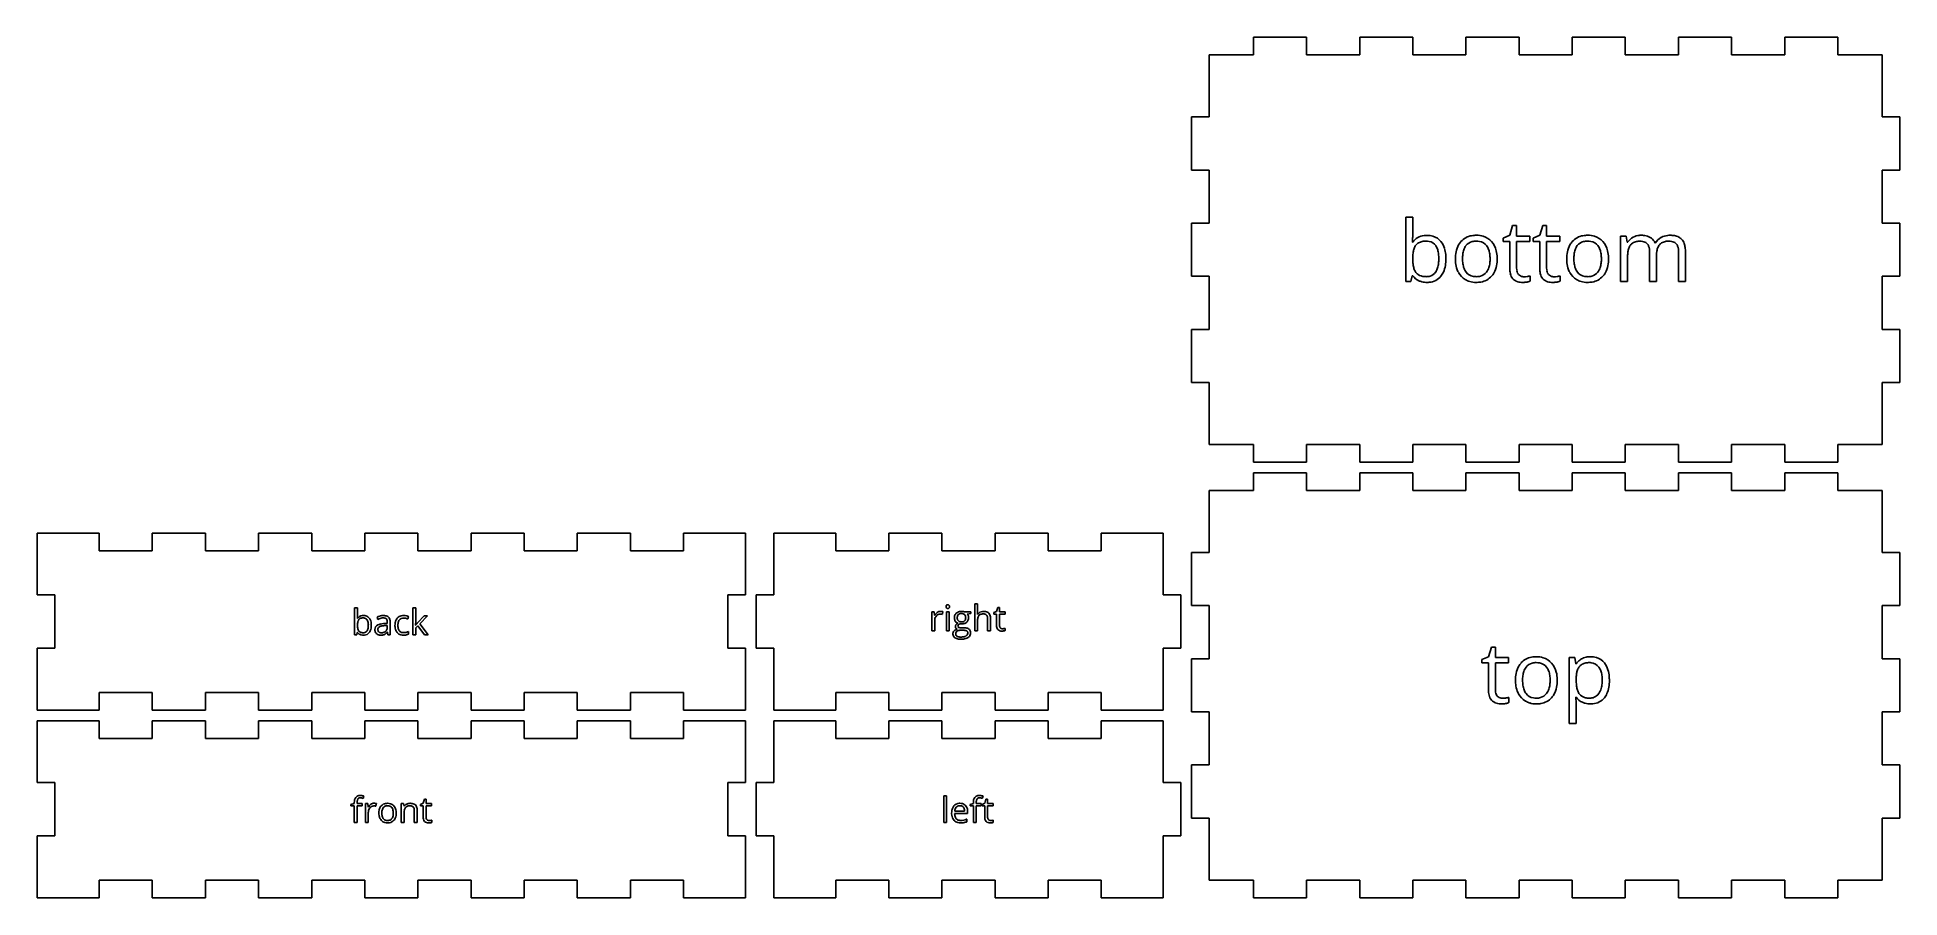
# Model space of a CAD drawing. Header units: millimetres. Extents: x 0 to 526, y 3 to 246.
import ezdxf

# ---------------------------------------------------------------- set-up
doc = ezdxf.new("R2010")
doc.units = ezdxf.units.MM

msp = doc.modelspace()

# ---------------------------------------------------------------- linework, layer by layer
at = {"layer": 'back_labelLayer'}
for p, q in [((89.63, 77.25), (89.63, 84.85)), ((89.63, 84.85), (90.44, 84.85)), ((90.44, 84.85), (90.44, 83)), ((106.08, 77.25), (106.08, 84.85)), ((106.08, 84.85), (106.88, 84.85)), ((106.88, 84.85), (106.88, 80.82)), ((90.41, 81.89), (90.44, 81.89)), ((96.21, 81.61), (95.96, 82.23)), ((97.95, 80.43), (98.86, 80.46)), ((98.84, 79.88), (98.03, 79.85)), ((98.84, 79.4), (98.84, 79.88)), ((98.86, 80.46), (98.86, 80.79)), ((99.65, 80.9), (99.65, 77.25)), ((104.89, 82.42), (104.64, 81.73)), ((106.85, 79.99), (106.88, 79.99)), ((107.5, 79.78), (106.88, 79.25)), ((106.88, 79.25), (106.88, 77.25)), ((109.38, 77.25), (107.5, 79.78)), ((107.52, 80.77), (109.25, 82.6)), ((110.21, 82.6), (108.05, 80.32)), ((108.05, 80.32), (110.37, 77.25)), ((109.25, 82.6), (110.21, 82.6)), ((90.21, 77.25), (89.63, 77.25)), ((90.39, 77.94), (90.21, 77.25)), ((90.44, 77.94), (90.39, 77.94)), ((98.89, 78.01), (98.85, 78.01)), ((99.05, 77.25), (98.89, 78.01)), ((99.65, 77.25), (99.05, 77.25)), ((104.81, 78.15), (104.81, 77.43)), ((106.88, 77.25), (106.08, 77.25)), ((110.37, 77.25), (109.38, 77.25))]:
    msp.add_line(p, q, dxfattribs=at)
for centre, radius, start, end in [((78.25, 82.83), 12.19, 355.7239, 358.1259), ((80.36, 82.68), 10.08, 355.471, 355.6531), ((73.55, 82.99), 16.9, 358.1123, 0.0484), ((91.96, 80.83), 1.84, 95.1835, 145.1109), ((96.69, 79.94), 6.25, 177.6177, 180.0425), ((95.8, 79.91), 5.36, 179.7763, 185.7075), ((94.81, 80.03), 4.36, 171.0668, 177.8457), ((93.69, 79.69), 3.24, 185.5925, 194.205), ((93.01, 80.32), 2.54, 160.8927, 171.2334), ((91.92, 80.71), 1.39, 143.3383, 161.256), ((91.66, 80.88), 1.08, 120.1403, 142.4249), ((91.82, 80.59), 1.41, 100.4469, 119.6701), ((91.99, 79.73), 2.28, 89.5731, 100.7324), ((92.12, 79.92), 2.77, 89.8743, 96.8146), ((92.02, 80.14), 1.87, 78.6781, 90.3749), ((92.15, 80.21), 2.48, 74.2393, 90.5624), ((92.18, 80.81), 1.18, 35.5409, 79.8011), ((92.31, 80.81), 1.85, 38.5631, 74.0671), ((92.05, 80.72), 1.34, 32.7033, 35.5244), ((91.68, 80.51), 1.76, 15.7779, 32.0151), ((90.5, 79.73), 2.99, 343.4171, 353.6369), ((90.52, 80.17), 2.97, 6.1648, 16.0396), ((88.72, 79.96), 4.79, 359.7681, 6.3095), ((88.86, 79.92), 4.64, 353.4935, 0.2206), ((91.89, 80.49), 2.39, 16.4709, 38.4075), ((91.25, 79.62), 3.07, 335.8306, 350.8255), ((90.68, 80.1), 3.66, 5.1338, 16.7974), ((89.59, 79.9), 4.75, 350.6563, 0.338), ((89.14, 79.94), 5.2, 359.8779, 5.4094), ((96.76, 78.79), 1.4, 115.4905, 182.3568), ((97.74, 78.94), 3.74, 106.3569, 118.335), ((97.47, 77.5), 2.87, 101.3568, 117.0798), ((98.59, 76.73), 5.43, 112.2122, 115.9641), ((97.49, 78.72), 1.28, 171.2123, 180.2059), ((97.08, 78.81), 0.865, 120.9734, 172.418), ((98.06, 78.07), 3.98, 103.6226, 112.432), ((97.29, 78.49), 1.24, 113.5887, 121.6805), ((97.89, 78.45), 4.25, 104.5163, 106.5489), ((97.59, 77.77), 2.02, 102.7995, 113.2433), ((97.78, 78.94), 3.75, 90.0714, 104.6521), ((98.03, 74.86), 5.56, 92.4696, 101.7065), ((97.75, 79.38), 2.64, 90.4485, 103.7666), ((97.96, 76.22), 3.61, 96.3546, 102.9953), ((98.23, 73.9), 5.95, 91.8564, 96.4479), ((97.73, 80.02), 2, 83.6507, 90.1753), ((97.79, 79.27), 3.42, 81.568, 90.3249), ((98.19, 72.52), 7.92, 91.7165, 92.9096), ((97.81, 80.69), 1.32, 70.5716, 83.9929), ((97.99, 81.16), 0.823, 42.7296, 71.038), ((97.99, 80.56), 2.12, 68.2273, 81.7494), ((97.46, 79.21), 1.36, 314.1892, 347.427), ((97.91, 81.12), 0.905, 20.4094, 41.4479), ((97.41, 80.93), 1.44, 7.8273, 20.6042), ((98.27, 81.24), 1.38, 47.8683, 68.2934), ((96.78, 79.38), 2.06, 346.9177, 0.2825), ((96.53, 80.8), 2.33, 359.6934, 8.0036), ((96.3, 79.4), 2.54, 359.8168, 0.0015), ((98.31, 81.33), 1.28, 19.2331, 46.6741), ((97.57, 81.05), 2.08, 6.3379, 19.6815), ((96.46, 80.91), 3.19, 359.8027, 6.6584), ((105.5, 79.92), 4.47, 169.8979, 180.3689), ((105.93, 79.89), 4.9, 179.9388, 183.9816), ((104.61, 79.77), 3.58, 183.5913, 196.354), ((103.94, 80.21), 2.89, 153.0875, 170.1051), ((103.35, 80.49), 2.23, 138.655, 152.6854), ((103.24, 80.57), 2.1, 101.4913, 138.3134), ((106.34, 79.91), 4.48, 174.531, 180.1549), ((105.79, 79.88), 3.93, 179.7042, 188.0743), ((104.6, 80.11), 2.72, 160.1418, 175.1368), ((104.38, 79.67), 2.5, 187.9315, 200.3886), ((103.33, 80.61), 1.36, 114.4266, 161.6633), ((103.46, 80.18), 1.8, 88.7194, 112.5668), ((103.49, 79.52), 3.18, 89.5892, 102.1788), ((103.5, 80.18), 1.8, 87.6751, 89.9747), ((103.51, 79.04), 3.66, 77.7703, 89.9475), ((103.47, 79.66), 2.32, 81.691, 87.5079), ((103.32, 78.64), 3.35, 77.2999, 81.7345), ((103.12, 77.71), 4.31, 74.7801, 77.4498), ((103.31, 78.38), 3.61, 68.3294, 74.8832), ((103.44, 78.66), 4.05, 74.6796, 77.9579), ((103.82, 80.01), 2.64, 70.0946, 74.7386), ((104.17, 80.99), 1.6, 63.5034, 70.1862), ((104.34, 81.35), 1.21, 62.9282, 63.1884), ((80.53, 81.83), 26.38, 356.0329, 356.6442), ((73.17, 82.33), 33.76, 356.0212, 356.0556), ((90.99, 81.22), 15.9, 356.6325, 357.4911), ((101.48, 80.83), 5.4, 358.274, 359.8927), ((97.28, 80.95), 9.61, 357.5042, 358.3307), ((110.8, 77.22), 4.8, 142.3233, 144.7076), ((113.36, 75.25), 8.03, 140.4331, 142.3365), ((116.69, 72.51), 12.34, 139.2799, 140.4703), ((120.54, 69.19), 17.42, 138.3417, 139.2877), ((91.9, 78.98), 1.8, 215.585, 245.8362), ((92.34, 79.34), 1.84, 193.943, 208.0218), ((91.79, 79.06), 1.22, 208.5536, 217.5606), ((91.74, 79.04), 1.18, 218.169, 253.8047), ((92.04, 79.3), 2.14, 245.9802, 255.5456), ((91.96, 79.72), 1.88, 253.1382, 266.8483), ((92.11, 79.61), 2.46, 255.7755, 270.3186), ((92.02, 80.44), 2.61, 266.3775, 270.051), ((92.04, 79.45), 1.62, 269.3869, 285.8631), ((92.13, 79.9), 2.75, 269.9225, 275.5482), ((92.26, 79.08), 1.92, 274.064, 321.4081), ((92.16, 79.01), 1.17, 286.0163, 326.8498), ((91.58, 79.4), 1.86, 326.7105, 343.6662), ((91.98, 79.31), 2.28, 321.3162, 335.5436), ((97.4, 78.71), 2.04, 179.5457, 192.6949), ((96.71, 78.54), 1.33, 192.0828, 227.4521), ((96.75, 78.6), 1.4, 227.7689, 237.805), ((96.87, 78.81), 1.64, 238.3273, 258.9184), ((97.37, 78.71), 1.16, 179.5266, 192.7788), ((96.98, 78.62), 0.755, 192.3264, 222.058), ((96.95, 78.6), 0.722, 222.5804, 229.2549), ((97.05, 78.72), 0.882, 229.7837, 254.2724), ((97.04, 79.64), 2.49, 258.672, 270.4047), ((97.18, 79.16), 1.34, 253.9397, 266.4534), ((97.06, 80.8), 3.65, 269.954, 273.1491), ((97.22, 79.64), 1.82, 266.0783, 270.0589), ((97.24, 80.05), 2.23, 269.5792, 282.0414), ((97.12, 79.91), 2.76, 272.9335, 281.4139), ((97.3, 79.04), 1.87, 281.298, 293.7314), ((97.4, 79.33), 1.49, 281.7121, 306.4594), ((97.44, 78.69), 1.49, 294.3933, 304.7371), ((97.47, 79.21), 1.35, 306.9881, 313.8558), ((97.04, 79.26), 2.18, 304.8486, 314.853), ((96.22, 80.09), 3.36, 314.7445, 321.7072), ((103.43, 79.41), 2.34, 196.0167, 221.1349), ((103.19, 79.24), 2.05, 221.7976, 256.8021), ((103.61, 79.39), 1.68, 200.4184, 216.6393), ((103.29, 79.16), 1.29, 216.9695, 261.3103), ((103.44, 80.18), 3.03, 256.4243, 270.489), ((103.43, 79.82), 1.96, 260.136, 270.2692), ((103.43, 81.25), 3.39, 270.2658, 286.2891), ((103.46, 81.6), 4.44, 269.9655, 272.8643), ((103.53, 80.55), 3.4, 272.5981, 282.1878), ((103.77, 79.49), 2.31, 282.0344, 296.9454), ((103.22, 82.02), 4.19, 286.046, 292.3654)]:
    msp.add_arc(centre, radius, start, end, dxfattribs=at)
at = {"layer": 'back_outsideCutPath'}
for p, q in [((0, 106), (0, 88.5)), ((17.5, 106), (0, 106)), ((17.5, 101), (17.5, 106)), ((47.5, 106), (32.5, 106)), ((32.5, 106), (32.5, 101)), ((47.5, 101), (47.5, 106)), ((77.5, 106), (62.5, 106)), ((62.5, 106), (62.5, 101)), ((77.5, 101), (77.5, 106)), ((107.5, 106), (92.5, 106)), ((92.5, 106), (92.5, 101)), ((107.5, 101), (107.5, 106)), ((137.5, 106), (122.5, 106)), ((122.5, 106), (122.5, 101)), ((137.5, 101), (137.5, 106)), ((167.5, 106), (152.5, 106)), ((152.5, 106), (152.5, 101)), ((167.5, 101), (167.5, 106)), ((200, 106), (182.5, 106)), ((182.5, 106), (182.5, 101)), ((200, 103.5), (200, 106)), ((32.5, 101), (17.5, 101)), ((62.5, 101), (47.5, 101)), ((92.5, 101), (77.5, 101)), ((122.5, 101), (107.5, 101)), ((152.5, 101), (137.5, 101)), ((182.5, 101), (167.5, 101)), ((200, 88.5), (200, 103.5)), ((0, 88.5), (5, 88.5)), ((5, 88.5), (5, 73.5)), ((195, 73.5), (195, 88.5)), ((195, 88.5), (200, 88.5)), ((5, 73.5), (0, 73.5)), ((0, 73.5), (0, 58.5)), ((200, 73.5), (195, 73.5)), ((200, 56), (200, 73.5)), ((0, 58.5), (0, 56)), ((17.5, 56), (17.5, 61)), ((17.5, 61), (32.5, 61)), ((32.5, 61), (32.5, 56)), ((47.5, 56), (47.5, 61)), ((47.5, 61), (62.5, 61)), ((62.5, 61), (62.5, 56)), ((77.5, 56), (77.5, 61)), ((77.5, 61), (92.5, 61)), ((92.5, 61), (92.5, 56)), ((107.5, 56), (107.5, 61)), ((107.5, 61), (122.5, 61)), ((122.5, 61), (122.5, 56)), ((137.5, 56), (137.5, 61)), ((137.5, 61), (152.5, 61)), ((152.5, 61), (152.5, 56)), ((167.5, 56), (167.5, 61)), ((167.5, 61), (182.5, 61)), ((182.5, 61), (182.5, 56)), ((0, 56), (17.5, 56)), ((32.5, 56), (47.5, 56)), ((62.5, 56), (77.5, 56)), ((92.5, 56), (107.5, 56)), ((122.5, 56), (137.5, 56)), ((152.5, 56), (167.5, 56)), ((182.5, 56), (200, 56))]:
    msp.add_line(p, q, dxfattribs=at)
at = {"layer": 'bottom_labelLayer'}
for p, q in [((386.52, 177), (386.52, 195.23)), ((386.52, 195.23), (388.46, 195.23)), ((388.46, 195.23), (388.46, 190.8)), ((414.02, 189.27), (415.86, 190.08)), ((415.86, 190.08), (416.68, 192.82)), ((416.68, 192.82), (417.81, 192.82)), ((417.81, 192.82), (417.81, 189.84)), ((417.81, 189.84), (421.54, 189.84)), ((421.54, 189.84), (421.54, 188.33)), ((422.5, 189.27), (424.34, 190.08)), ((424.34, 190.08), (425.16, 192.82)), ((425.16, 192.82), (426.28, 192.82)), ((426.28, 192.82), (426.28, 189.84)), ((426.28, 189.84), (430.01, 189.84)), ((430.01, 189.84), (430.01, 188.33)), ((447.16, 177), (447.16, 189.84)), ((447.16, 189.84), (448.75, 189.84)), ((448.75, 189.84), (449.06, 188.09)), ((388.37, 188.13), (388.46, 188.13)), ((414.02, 188.33), (414.02, 189.27)), ((415.86, 188.33), (414.02, 188.33)), ((415.86, 180.69), (415.86, 188.33)), ((421.54, 188.33), (417.81, 188.33)), ((417.81, 188.33), (417.81, 180.77)), ((422.5, 188.33), (422.5, 189.27)), ((424.34, 188.33), (422.5, 188.33)), ((424.34, 180.69), (424.34, 188.33)), ((430.01, 188.33), (426.28, 188.33)), ((426.28, 188.33), (426.28, 180.77)), ((449.06, 188.09), (449.16, 188.09)), ((455.34, 177), (455.34, 185.36)), ((456.89, 187.9), (456.98, 187.9)), ((457.29, 184.17), (457.29, 177)), ((463.54, 177), (463.54, 185.36)), ((465.48, 185.38), (465.48, 177)), ((449.11, 183.74), (449.11, 177)), ((387.91, 177), (386.52, 177)), ((388.32, 178.65), (387.91, 177)), ((388.46, 178.65), (388.32, 178.65)), ((421.63, 178.61), (421.63, 177.12)), ((430.1, 178.61), (430.1, 177.12)), ((449.11, 177), (447.16, 177)), ((457.29, 177), (455.34, 177)), ((465.48, 177), (463.54, 177))]:
    msp.add_line(p, q, dxfattribs=at)
for centre, radius, start, end in [((359.19, 190.39), 29.26, 355.7239, 358.1259), ((347.91, 190.77), 40.56, 358.1123, 0.0484), ((392.09, 185.6), 4.42, 95.1835, 145.1109), ((392.48, 183.41), 6.64, 89.8743, 96.8145), ((392.55, 184.11), 5.95, 74.2393, 90.5624), ((392.95, 185.55), 4.45, 38.5631, 74.067), ((405.9, 184.88), 5.15, 99.1759, 137.9833), ((406.41, 182.52), 7.56, 89.7326, 100.076), ((406.51, 183.54), 6.54, 73.5223, 90.5692), ((406.89, 184.93), 5.09, 41.1446, 73.2134), ((437.35, 184.88), 5.15, 99.1759, 137.9833), ((437.85, 182.52), 7.56, 89.7326, 100.076), ((437.95, 183.54), 6.54, 73.5223, 90.5692), ((438.33, 184.93), 5.09, 41.1446, 73.2134), ((452.45, 186.15), 3.82, 117.121, 149.5424), ((452.84, 185.45), 4.62, 93.8343, 117.5072), ((452.95, 184.5), 5.58, 89.9662, 94.2832), ((453.01, 183.71), 6.37, 77.5572, 90.5513), ((453.61, 186.25), 3.76, 52.7027, 78.0054), ((460.51, 185.88), 4.06, 119.4042, 150.1829), ((460.96, 185.19), 4.88, 118.2584, 120.063), ((460.96, 185.14), 4.92, 95.8635, 117.9693), ((461.12, 183.94), 6.14, 89.9197, 96.2618), ((461.18, 183.32), 6.76, 79.9361, 90.3804), ((461.63, 185.76), 4.28, 62.9723, 80.1665), ((462.1, 186.72), 3.21, 44.229, 62.6229), ((364.13, 190.05), 24.32, 355.4717, 355.6528), ((398.95, 183.67), 10.47, 171.0668, 177.8457), ((394.61, 184.37), 6.08, 160.8926, 171.2334), ((392.01, 185.3), 3.33, 143.3382, 161.256), ((391.39, 185.71), 2.59, 120.1403, 142.4249), ((391.77, 185), 3.38, 100.4469, 119.6701), ((392.17, 182.96), 5.47, 89.5731, 100.7324), ((392.24, 183.93), 4.5, 78.6781, 90.3749), ((392.63, 185.55), 2.84, 35.5408, 79.8011), ((392.31, 185.32), 3.23, 32.7034, 35.5243), ((391.44, 184.82), 4.23, 15.7779, 32.0151), ((388.65, 184), 7.14, 6.1649, 16.0396), ((384.32, 183.5), 11.49, 359.7681, 6.3095), ((391.94, 184.77), 5.73, 16.4709, 38.4075), ((389.02, 183.85), 8.79, 5.1338, 16.7973), ((385.34, 183.46), 12.49, 359.8779, 5.4094), ((410.61, 183.5), 10.1, 169.2443, 180.3881), ((407.18, 184.18), 6.6, 150.7112, 169.4695), ((406.09, 184.74), 5.37, 138.1759, 150.2288), ((412.81, 183.48), 10.28, 173.0086, 180.2464), ((409.09, 183.95), 6.53, 162.0653, 173.1675), ((406.71, 184.75), 4.02, 142.9026, 162.375), ((405.95, 185.28), 3.1, 103.4685, 142.3119), ((406.34, 183.8), 4.63, 89.4806, 103.8805), ((406.41, 183.52), 4.91, 79.3454, 90.3175), ((406.78, 185.19), 3.2, 37.9578, 80.4006), ((406.13, 184.72), 4.01, 20.0257, 37.4351), ((404.15, 183.99), 6.12, 7.744, 20.069), ((400.59, 183.48), 9.71, 359.7076, 7.8973), ((406.16, 184.31), 6.06, 13.5014, 41.0703), ((403.33, 183.57), 8.98, 1.1277, 13.88), ((442.05, 183.5), 10.1, 169.2443, 180.3881), ((438.62, 184.18), 6.6, 150.7112, 169.4695), ((437.53, 184.74), 5.37, 138.1759, 150.2288), ((444.25, 183.48), 10.28, 173.0086, 180.2464), ((440.53, 183.95), 6.53, 162.0653, 173.1675), ((438.15, 184.75), 4.02, 142.9026, 162.375), ((437.39, 185.28), 3.1, 103.4685, 142.3119), ((437.78, 183.8), 4.63, 89.4806, 103.8805), ((437.85, 183.52), 4.91, 79.3454, 90.3175), ((438.22, 185.19), 3.2, 37.9578, 80.4006), ((437.57, 184.72), 4.01, 20.0257, 37.4351), ((435.59, 183.99), 6.12, 7.744, 20.069), ((432.03, 183.48), 9.71, 359.7076, 7.8973), ((437.6, 184.31), 6.06, 13.5014, 41.0703), ((434.77, 183.57), 8.98, 1.1277, 13.88), ((462.65, 183.74), 13.54, 178.0976, 180.0253), ((458.89, 183.91), 9.77, 171.3042, 178.3502), ((454.95, 184.53), 5.79, 161.0235, 171.4469), ((452.57, 185.37), 3.26, 143.077, 161.3914), ((451.98, 185.77), 2.55, 123.702, 142.3022), ((452.23, 185.33), 3.06, 101.1547, 123.0656), ((452.6, 183.59), 4.83, 89.5573, 101.4832), ((452.64, 183.87), 4.56, 85.5238, 90.0793), ((452.77, 185.19), 3.23, 72.3601, 85.9562), ((453.15, 186.32), 2.04, 41.0611, 72.8994), ((452.89, 186.15), 2.35, 20.7071, 40.0217), ((451.72, 185.7), 3.6, 7.9865, 20.795), ((449.6, 185.39), 5.74, 359.6948, 8.1471), ((453.82, 186.64), 3.32, 22.2098, 51.4971), ((465.84, 184.22), 8.55, 172.3776, 180.183), ((468.12, 184.17), 10.83, 179.8944, 180.0001), ((462.6, 184.67), 5.28, 160.8732, 172.5273), ((460.65, 185.36), 3.21, 140.9765, 161.17), ((460.14, 185.74), 2.58, 122.3597, 140.2884), ((460.42, 185.23), 3.16, 101.0032, 121.7841), ((460.8, 183.42), 5.01, 89.5621, 101.2962), ((460.85, 183.91), 4.52, 85.8145, 90.0686), ((460.96, 185.19), 3.23, 72.6396, 86.2568), ((461.33, 186.31), 2.05, 41.0408, 73.1793), ((461.08, 186.15), 2.35, 20.7071, 40.0217), ((459.91, 185.7), 3.6, 7.9865, 20.795), ((457.8, 185.39), 5.74, 359.6948, 8.1471), ((461.96, 186.66), 3.35, 19.5612, 43.3161), ((459.92, 185.9), 5.52, 7.5042, 19.9645), ((456.56, 185.42), 8.92, 359.7107, 7.6907), ((403.45, 183.45), 14.99, 177.6176, 180.0426), ((401.33, 183.38), 12.86, 179.7763, 185.7075), ((396.26, 182.86), 7.76, 185.5925, 194.2051), ((393.01, 182.02), 4.41, 193.943, 208.0218), ((391.69, 181.35), 2.93, 208.5536, 217.5606), ((391.59, 181.3), 2.82, 218.169, 253.8047), ((392.59, 181.23), 2.8, 286.0163, 326.8497), ((391.2, 182.15), 4.47, 326.7105, 343.6662), ((388.6, 182.95), 7.19, 343.4171, 353.6369), ((384.67, 183.41), 11.15, 353.4935, 0.2205), ((392.15, 181.94), 5.47, 321.3161, 335.5436), ((390.4, 182.69), 7.37, 335.8306, 350.8255), ((386.42, 183.37), 11.41, 350.6563, 0.338), ((410.24, 183.4), 9.73, 179.7745, 189.0933), ((407.74, 182.97), 7.2, 188.9103, 205.3171), ((407, 182.66), 6.39, 205.656, 208.4462), ((406.04, 182.07), 5.27, 207.7947, 238.6758), ((412.38, 183.38), 9.85, 179.706, 187.9161), ((408.77, 182.86), 6.2, 187.7639, 200.0977), ((406.77, 182.14), 4.08, 200.0846, 216.9132), ((406.05, 181.62), 3.19, 217.301, 261.7099), ((406.81, 181.59), 3.14, 284.5662, 322.6334), ((405.97, 182.19), 4.18, 323.0089, 342.639), ((403.58, 182.97), 6.69, 342.3616, 353.7538), ((400.05, 183.4), 10.25, 353.5363, 0.2014), ((406.69, 182.15), 5.43, 318.144, 329.7566), ((405.65, 182.69), 6.6, 330.2507, 349.4116), ((402.26, 183.37), 10.05, 349.1762, 0.3863), ((400.89, 183.44), 11.42, 359.9919, 1.5419), ((421.98, 180.62), 6.11, 179.3551, 192.8478), ((418.91, 179.79), 2.94, 190.3818, 253.8772), ((421.73, 180.75), 3.92, 179.6417, 189.7506), ((420.34, 180.5), 2.51, 189.5479, 205.7874), ((419.77, 180.24), 1.89, 206.1294, 221.4084), ((419.71, 180.19), 1.81, 221.5949, 262.3505), ((430.45, 180.62), 6.11, 179.3551, 192.8478), ((427.38, 179.79), 2.94, 190.3818, 253.8772), ((430.2, 180.75), 3.92, 179.6417, 189.7506), ((428.82, 180.5), 2.51, 189.5479, 205.7874), ((428.25, 180.24), 1.89, 206.1294, 221.4084), ((428.18, 180.19), 1.81, 221.5949, 262.3505), ((441.68, 183.4), 9.73, 179.7745, 189.0933), ((439.18, 182.97), 7.2, 188.9103, 205.3171), ((438.44, 182.66), 6.39, 205.656, 208.4462), ((437.48, 182.07), 5.27, 207.7947, 238.6758), ((443.82, 183.38), 9.85, 179.706, 187.9161), ((440.21, 182.86), 6.2, 187.7639, 200.0977), ((438.22, 182.14), 4.08, 200.0846, 216.9132), ((437.49, 181.62), 3.19, 217.301, 261.7099), ((438.25, 181.59), 3.14, 284.5662, 322.6334), ((437.41, 182.19), 4.18, 323.0089, 342.639), ((435.02, 182.97), 6.69, 342.3616, 353.7538), ((431.49, 183.4), 10.25, 353.5363, 0.2014), ((438.13, 182.15), 5.43, 318.144, 329.7566), ((437.09, 182.69), 6.6, 330.2507, 349.4116), ((433.71, 183.37), 10.05, 349.1762, 0.3863), ((432.34, 183.44), 11.42, 359.9919, 1.5419), ((391.97, 181.16), 4.31, 215.585, 245.8362), ((392.29, 181.92), 5.13, 245.9802, 255.5456), ((392.11, 182.92), 4.52, 253.1383, 266.8483), ((392.46, 182.67), 5.9, 255.7755, 270.3185), ((392.26, 184.65), 6.25, 266.3776, 270.0511), ((392.3, 182.27), 3.88, 269.3869, 285.8631), ((392.5, 183.36), 6.6, 269.9226, 275.5481), ((392.82, 181.39), 4.61, 274.064, 321.4081), ((406.11, 182.21), 5.42, 238.8116, 253.2428), ((406.31, 183.01), 6.25, 253.5437, 270.4183), ((406.39, 183.23), 4.83, 260.5033, 270.2477), ((406.39, 184.32), 7.55, 269.7503, 279.8033), ((406.45, 182.91), 4.52, 269.4482, 284.7256), ((406.88, 182), 5.19, 278.8959, 317.9979), ((419.51, 181.85), 5.08, 253.7848, 270.8852), ((419.86, 180.97), 2.6, 261.3266, 270.1913), ((419.59, 181.75), 4.99, 270.0031, 270.7604), ((419.56, 182.83), 6.06, 270.8932, 275.5484), ((419.88, 184.76), 6.39, 269.8804, 278.3028), ((419.34, 185.19), 8.43, 275.526, 279.2939), ((419.54, 184.05), 7.28, 279.1863, 280.1142), ((419.95, 184.26), 5.89, 278.4155, 279.0082), ((419.86, 182.28), 5.48, 280.007, 283.3735), ((419.23, 188.84), 10.52, 278.959, 280.5104), ((420.35, 180.24), 3.38, 283.3069, 288.1199), ((419.91, 185.18), 6.79, 280.4848, 282.6268), ((420.51, 182.52), 4.07, 282.5877, 285.5794), ((420.81, 178.85), 1.91, 287.9888, 295.3048), ((420.81, 181.41), 2.93, 285.7245, 286.256), ((427.98, 181.85), 5.08, 253.7848, 270.8852), ((428.34, 180.97), 2.6, 261.3266, 270.1913), ((428.06, 181.75), 4.99, 270.0031, 270.7604), ((428.03, 182.83), 6.06, 270.8932, 275.5484), ((428.36, 184.76), 6.39, 269.8804, 278.3028), ((427.81, 185.19), 8.43, 275.526, 279.2939), ((428.01, 184.05), 7.28, 279.1863, 280.1142), ((428.42, 184.26), 5.89, 278.4155, 279.0082), ((428.33, 182.28), 5.48, 280.007, 283.3735), ((427.7, 188.84), 10.52, 278.959, 280.5104), ((428.82, 180.24), 3.38, 283.3069, 288.1199), ((428.38, 185.18), 6.79, 280.4848, 282.6268), ((428.98, 182.52), 4.07, 282.5877, 285.5794), ((429.28, 178.85), 1.91, 287.9888, 295.3048), ((429.28, 181.41), 2.93, 285.7245, 286.256), ((437.55, 182.21), 5.42, 238.8116, 253.2428), ((437.76, 183.01), 6.25, 253.5437, 270.4183), ((437.83, 183.23), 4.83, 260.5033, 270.2477), ((437.83, 184.32), 7.55, 269.7503, 279.8033), ((437.89, 182.91), 4.52, 269.4482, 284.7256), ((438.32, 182), 5.19, 278.8959, 317.9979)]:
    msp.add_arc(centre, radius, start, end, dxfattribs=at)
at = {"layer": 'bottom_outsideCutPath'}
for p, q in [((358.5, 246), (343.5, 246)), ((343.5, 246), (343.5, 241)), ((358.5, 241), (358.5, 246)), ((388.5, 246), (373.5, 246)), ((373.5, 246), (373.5, 241)), ((388.5, 241), (388.5, 246)), ((418.5, 246), (403.5, 246)), ((403.5, 246), (403.5, 241)), ((418.5, 241), (418.5, 246)), ((448.5, 246), (433.5, 246)), ((433.5, 246), (433.5, 241)), ((448.5, 241), (448.5, 246)), ((478.5, 246), (463.5, 246)), ((463.5, 246), (463.5, 241)), ((478.5, 241), (478.5, 246)), ((508.5, 246), (493.5, 246)), ((493.5, 246), (493.5, 241)), ((508.5, 241), (508.5, 246)), ((331, 241), (331, 223.5)), ((343.5, 241), (331, 241)), ((373.5, 241), (358.5, 241)), ((403.5, 241), (388.5, 241)), ((433.5, 241), (418.5, 241)), ((463.5, 241), (448.5, 241)), ((493.5, 241), (478.5, 241)), ((521, 241), (508.5, 241)), ((521, 238.5), (521, 241)), ((521, 223.5), (521, 238.5)), ((331, 223.5), (326, 223.5)), ((326, 223.5), (326, 208.5)), ((526, 223.5), (521, 223.5)), ((526, 208.5), (526, 223.5)), ((326, 208.5), (331, 208.5)), ((331, 208.5), (331, 193.5)), ((521, 193.5), (521, 208.5)), ((521, 208.5), (526, 208.5)), ((331, 193.5), (326, 193.5)), ((326, 193.5), (326, 178.5)), ((526, 193.5), (521, 193.5)), ((526, 178.5), (526, 193.5)), ((326, 178.5), (331, 178.5)), ((331, 178.5), (331, 163.5)), ((521, 163.5), (521, 178.5)), ((521, 178.5), (526, 178.5)), ((331, 163.5), (326, 163.5)), ((326, 163.5), (326, 148.5)), ((526, 163.5), (521, 163.5)), ((526, 148.5), (526, 163.5)), ((326, 148.5), (331, 148.5)), ((331, 148.5), (331, 133.5)), ((521, 131), (521, 148.5)), ((521, 148.5), (526, 148.5)), ((331, 133.5), (331, 131)), ((331, 131), (343.5, 131)), ((343.5, 131), (343.5, 126)), ((358.5, 126), (358.5, 131)), ((358.5, 131), (373.5, 131)), ((373.5, 131), (373.5, 126)), ((388.5, 126), (388.5, 131)), ((388.5, 131), (403.5, 131)), ((403.5, 131), (403.5, 126)), ((418.5, 126), (418.5, 131)), ((418.5, 131), (433.5, 131)), ((433.5, 131), (433.5, 126)), ((448.5, 126), (448.5, 131)), ((448.5, 131), (463.5, 131)), ((463.5, 131), (463.5, 126)), ((478.5, 126), (478.5, 131)), ((478.5, 131), (493.5, 131)), ((493.5, 131), (493.5, 126)), ((508.5, 126), (508.5, 131)), ((508.5, 131), (521, 131)), ((343.5, 126), (358.5, 126)), ((373.5, 126), (388.5, 126)), ((403.5, 126), (418.5, 126)), ((433.5, 126), (448.5, 126)), ((463.5, 126), (478.5, 126)), ((493.5, 126), (508.5, 126))]:
    msp.add_line(p, q, dxfattribs=at)
at = {"layer": 'front_labelLayer'}
for p, q in [((92.26, 31.7), (92.05, 31.05)), ((88.59, 29.31), (89.54, 29.6)), ((88.59, 28.94), (88.59, 29.31)), ((89.54, 28.94), (88.59, 28.94)), ((89.54, 29.6), (89.54, 29.9)), ((89.54, 24.22), (89.54, 28.94)), ((90.35, 29.92), (90.35, 29.57)), ((90.35, 29.57), (91.72, 29.57)), ((91.72, 28.94), (90.35, 28.94)), ((90.35, 28.94), (90.35, 24.22)), ((91.72, 29.57), (91.72, 28.94)), ((92.69, 24.22), (92.69, 29.57)), ((92.69, 29.57), (93.36, 29.57)), ((93.36, 29.57), (93.45, 28.58)), ((93.45, 28.58), (93.49, 28.58)), ((93.5, 27.09), (93.5, 24.22)), ((95.77, 29.61), (95.66, 28.86)), ((102.81, 24.22), (102.81, 29.57)), ((102.81, 29.57), (103.47, 29.57)), ((103.47, 29.57), (103.61, 28.84)), ((103.61, 28.84), (103.65, 28.84)), ((103.63, 27.03), (103.63, 24.22)), ((106.48, 24.22), (106.48, 27.69)), ((107.29, 27.71), (107.29, 24.22)), ((108.24, 29.34), (109.01, 29.67)), ((108.24, 28.94), (108.24, 29.34)), ((109.01, 28.94), (108.24, 28.94)), ((109.01, 29.67), (109.35, 30.82)), ((109.01, 25.76), (109.01, 28.94)), ((109.35, 30.82), (109.82, 30.82)), ((109.82, 30.82), (109.82, 29.57)), ((109.82, 29.57), (111.37, 29.57)), ((111.37, 28.94), (109.82, 28.94)), ((109.82, 28.94), (109.82, 25.8)), ((111.37, 29.57), (111.37, 28.94)), ((90.35, 24.22), (89.54, 24.22)), ((93.5, 24.22), (92.69, 24.22)), ((103.63, 24.22), (102.81, 24.22)), ((107.29, 24.22), (106.48, 24.22)), ((111.41, 24.89), (111.41, 24.27))]:
    msp.add_line(p, q, dxfattribs=at)
for centre, radius, start, end in [((91.03, 30.43), 1.42, 98.2551, 139.6203), ((91.25, 29.41), 2.46, 89.6697, 99.9315), ((91.25, 29.26), 2.61, 81.5641, 89.7017), ((91.07, 27.98), 3.9, 75.974, 81.6564), ((90.76, 26.68), 5.25, 73.2964, 76.0947), ((92.83, 29.94), 3.29, 167.5776, 180.6587), ((91.28, 30.3), 1.7, 141.7434, 168.2322), ((94.18, 29.92), 3.83, 178.1974, 180.0232), ((93.13, 29.97), 2.78, 171.6527, 178.4384), ((92.02, 30.13), 1.66, 161.8438, 171.7847), ((91.34, 30.36), 0.938, 145.0689, 162.1801), ((91.14, 30.49), 0.702, 102.7678, 144.3381), ((91.24, 30.11), 1.09, 89.4859, 103.4198), ((91.25, 29.46), 1.74, 83.0761, 89.7926), ((91.14, 28.61), 2.61, 76.5183, 83.0217), ((90.83, 27.31), 3.94, 71.9613, 76.5919), ((95.88, 27.24), 2.74, 139.4139, 150.6033), ((95.96, 27.1), 2.46, 173.6907, 180.0883), ((95.36, 27.19), 1.85, 138.9576, 174.5422), ((95.39, 27.66), 2.09, 124.2321, 139.4161), ((95.41, 27.14), 1.92, 135.621, 138.8376), ((95.07, 27.53), 1.4, 89.6335, 137.0881), ((95.13, 28.06), 1.62, 89.6797, 124.4406), ((95.07, 27.03), 1.9, 87.3437, 89.966), ((95.14, 25.95), 3.72, 84.9923, 90.1281), ((95.04, 26.45), 2.49, 81.5885, 87.1916), ((94.89, 25.37), 3.57, 77.4454, 81.636), ((95.23, 26.95), 2.72, 78.4892, 85.0266), ((100.69, 26.93), 4.21, 169.2443, 180.3881), ((100.53, 26.89), 4.05, 179.7745, 189.0933), ((99.26, 27.21), 2.75, 150.7112, 169.4695), ((98.8, 27.45), 2.24, 138.1759, 150.2287), ((98.72, 27.51), 2.14, 99.1759, 137.9833), ((101.6, 26.92), 4.28, 173.0086, 180.2464), ((101.42, 26.88), 4.1, 179.706, 187.9161), ((100.05, 27.12), 2.72, 162.0653, 173.1675), ((99.92, 26.67), 2.58, 187.7639, 200.0977), ((99.06, 27.45), 1.68, 142.9026, 162.375), ((98.74, 27.67), 1.29, 103.4685, 142.3119), ((98.93, 26.52), 3.15, 89.7327, 100.076), ((98.91, 27.06), 1.93, 89.4806, 103.8805), ((98.93, 26.94), 2.04, 79.3454, 90.3175), ((98.97, 26.95), 2.72, 73.5223, 90.5692), ((99.09, 27.63), 1.33, 37.9577, 80.4006), ((99.13, 27.53), 2.12, 41.1446, 73.2134), ((98.82, 27.44), 1.67, 20.0257, 37.4351), ((97.99, 27.14), 2.55, 7.744, 20.069), ((97.76, 26.71), 2.79, 342.3616, 353.7538), ((96.51, 26.92), 4.04, 359.7076, 7.8973), ((96.28, 26.89), 4.27, 353.5363, 0.2014), ((98.83, 27.27), 2.52, 13.5014, 41.0703), ((97.65, 26.96), 3.74, 1.1277, 13.88), ((97.21, 26.88), 4.19, 349.1762, 0.3863), ((96.64, 26.9), 4.76, 359.9918, 1.5421), ((107.46, 27.09), 3.83, 171.1766, 178.3217), ((108.82, 27.03), 5.19, 178.0811, 180.0237), ((105.03, 27.96), 1.64, 116.9443, 147.6526), ((105.95, 27.34), 2.31, 159.9534, 171.3802), ((105.03, 27.68), 1.33, 140.1519, 160.3146), ((104.88, 27.78), 1.14, 118.5439, 139.1927), ((105.2, 27.68), 1.97, 115.8074, 117.6066), ((105.29, 27.47), 2.19, 94.3227, 115.5454), ((105.06, 27.44), 1.53, 100.1176, 118.1602), ((105.23, 26.53), 2.45, 89.5933, 100.3718), ((105.34, 27.02), 2.65, 89.9578, 94.7109), ((105.25, 26.84), 2.15, 84.0198, 90.1511), ((105.36, 26.47), 3.2, 80.5585, 90.3538), ((105.33, 27.53), 1.45, 71.0828, 84.3691), ((105.52, 28.03), 0.914, 43.3791, 71.5386), ((105.56, 27.63), 2.02, 65.1094, 80.7638), ((105.47, 28.01), 0.964, 22.7025, 42.3419), ((105.04, 27.83), 1.43, 8.4931, 22.658), ((105.8, 28.15), 1.46, 46.5584, 64.8782), ((104.19, 27.7), 2.29, 359.6714, 8.6878), ((105.82, 28.2), 1.4, 19.3849, 45.5997), ((105, 27.9), 2.27, 6.9634, 19.8364), ((103.75, 27.73), 3.54, 359.7632, 7.2115), ((99.49, 26.71), 3, 188.9102, 205.3171), ((99.18, 26.58), 2.66, 205.656, 208.446), ((98.78, 26.34), 2.19, 207.7947, 238.6758), ((99.09, 26.36), 1.7, 200.0846, 216.9132), ((98.81, 26.39), 2.26, 238.8115, 253.2429), ((98.78, 26.15), 1.33, 217.301, 261.7099), ((98.89, 26.73), 2.6, 253.5437, 270.4183), ((98.92, 26.82), 2.01, 260.5033, 270.2476), ((98.93, 27.27), 3.15, 269.7503, 279.8034), ((98.95, 26.69), 1.88, 269.4482, 284.7256), ((99.1, 26.13), 1.31, 284.5662, 322.6334), ((99.13, 26.31), 2.16, 278.8959, 317.9979), ((98.75, 26.39), 1.74, 323.009, 342.639), ((99.05, 26.37), 2.26, 318.144, 329.7566), ((98.62, 26.59), 2.75, 330.2507, 349.4117), ((111.56, 25.73), 2.55, 179.3551, 192.8478), ((110.28, 25.39), 1.23, 190.3818, 253.8772), ((111.45, 25.79), 1.63, 179.6416, 189.7506), ((110.88, 25.68), 1.05, 189.5479, 205.7874), ((110.64, 25.57), 0.786, 206.1295, 221.4084), ((110.53, 26.24), 2.12, 253.7848, 270.8853), ((110.61, 25.55), 0.753, 221.5949, 262.3505), ((110.68, 25.88), 1.08, 261.3266, 270.1914), ((110.56, 26.21), 2.08, 270.0036, 270.76), ((110.55, 26.65), 2.53, 270.8933, 275.5483), ((110.69, 27.46), 2.66, 269.8804, 278.3028), ((110.46, 27.63), 3.51, 275.5261, 279.2939), ((110.54, 27.16), 3.03, 279.1866, 280.1141), ((110.71, 27.25), 2.45, 278.4152, 279.0078), ((110.68, 26.42), 2.28, 280.007, 283.3735), ((110.41, 29.16), 4.38, 278.959, 280.5104), ((110.7, 27.63), 2.83, 280.4847, 282.6268), ((110.88, 25.57), 1.41, 283.307, 288.1197), ((110.95, 26.52), 1.69, 282.5878, 285.5794), ((111.07, 24.99), 0.797, 287.989, 295.3048), ((111.07, 26.06), 1.22, 285.7236, 286.2565)]:
    msp.add_arc(centre, radius, start, end, dxfattribs=at)
at = {"layer": 'front_outsideCutPath'}
for p, q in [((0, 53), (0, 35.5)), ((17.5, 53), (0, 53)), ((17.5, 48), (17.5, 53)), ((47.5, 53), (32.5, 53)), ((32.5, 53), (32.5, 48)), ((47.5, 48), (47.5, 53)), ((77.5, 53), (62.5, 53)), ((62.5, 53), (62.5, 48)), ((77.5, 48), (77.5, 53)), ((107.5, 53), (92.5, 53)), ((92.5, 53), (92.5, 48)), ((107.5, 48), (107.5, 53)), ((137.5, 53), (122.5, 53)), ((122.5, 53), (122.5, 48)), ((137.5, 48), (137.5, 53)), ((167.5, 53), (152.5, 53)), ((152.5, 53), (152.5, 48)), ((167.5, 48), (167.5, 53)), ((200, 53), (182.5, 53)), ((182.5, 53), (182.5, 48)), ((200, 50.5), (200, 53)), ((32.5, 48), (17.5, 48)), ((62.5, 48), (47.5, 48)), ((92.5, 48), (77.5, 48)), ((122.5, 48), (107.5, 48)), ((152.5, 48), (137.5, 48)), ((182.5, 48), (167.5, 48)), ((200, 35.5), (200, 50.5)), ((0, 35.5), (5, 35.5)), ((5, 35.5), (5, 20.5)), ((195, 20.5), (195, 35.5)), ((195, 35.5), (200, 35.5)), ((5, 20.5), (0, 20.5)), ((0, 20.5), (0, 5.5)), ((200, 20.5), (195, 20.5)), ((200, 3), (200, 20.5)), ((0, 5.5), (0, 3)), ((17.5, 3), (17.5, 8)), ((17.5, 8), (32.5, 8)), ((32.5, 8), (32.5, 3)), ((47.5, 3), (47.5, 8)), ((47.5, 8), (62.5, 8)), ((62.5, 8), (62.5, 3)), ((77.5, 3), (77.5, 8)), ((77.5, 8), (92.5, 8)), ((92.5, 8), (92.5, 3)), ((107.5, 3), (107.5, 8)), ((107.5, 8), (122.5, 8)), ((122.5, 8), (122.5, 3)), ((137.5, 3), (137.5, 8)), ((137.5, 8), (152.5, 8)), ((152.5, 8), (152.5, 3)), ((167.5, 3), (167.5, 8)), ((167.5, 8), (182.5, 8)), ((182.5, 8), (182.5, 3)), ((0, 3), (17.5, 3)), ((32.5, 3), (47.5, 3)), ((62.5, 3), (77.5, 3)), ((92.5, 3), (107.5, 3)), ((122.5, 3), (137.5, 3)), ((152.5, 3), (167.5, 3)), ((182.5, 3), (200, 3))]:
    msp.add_line(p, q, dxfattribs=at)
at = {"layer": 'left_labelLayer'}
for p, q in [((256.01, 24.22), (256.01, 31.82)), ((256.01, 31.82), (256.82, 31.82)), ((256.82, 31.82), (256.82, 24.22)), ((267.1, 31.7), (266.89, 31.05)), ((262.76, 26.75), (259.08, 26.75)), ((259.1, 27.41), (261.89, 27.41)), ((262.76, 27.27), (262.76, 26.75)), ((263.43, 29.31), (264.38, 29.6)), ((263.43, 28.94), (263.43, 29.31)), ((264.38, 28.94), (263.43, 28.94)), ((264.38, 29.6), (264.38, 29.9)), ((264.38, 24.22), (264.38, 28.94)), ((265.19, 29.92), (265.19, 29.57)), ((265.19, 29.57), (266.56, 29.57)), ((266.56, 28.94), (265.19, 28.94)), ((265.19, 28.94), (265.19, 24.22)), ((266.56, 29.57), (266.56, 28.94)), ((266.83, 29.34), (267.59, 29.67)), ((266.83, 28.94), (266.83, 29.34)), ((267.59, 28.94), (266.83, 28.94)), ((267.59, 29.67), (267.93, 30.82)), ((267.59, 25.76), (267.59, 28.94)), ((267.93, 30.82), (268.4, 30.82)), ((268.4, 30.82), (268.4, 29.57)), ((268.4, 29.57), (269.96, 29.57)), ((269.96, 28.94), (268.4, 28.94)), ((268.4, 28.94), (268.4, 25.8)), ((269.96, 29.57), (269.96, 28.94)), ((256.82, 24.22), (256.01, 24.22)), ((262.53, 25.19), (262.53, 24.47)), ((265.19, 24.22), (264.38, 24.22)), ((269.99, 24.89), (269.99, 24.27))]:
    msp.add_line(p, q, dxfattribs=at)
for centre, radius, start, end in [((265.87, 30.43), 1.42, 98.2551, 139.6203), ((266.09, 29.41), 2.46, 89.6697, 99.9315), ((266.09, 29.26), 2.61, 81.5641, 89.7017), ((265.91, 27.98), 3.9, 75.974, 81.6564), ((265.6, 26.68), 5.25, 73.2964, 76.0947), ((262.49, 26.88), 4.26, 168.9539, 180.3844), ((262.87, 26.85), 4.63, 179.9887, 181.7992), ((261.83, 26.79), 3.59, 181.3574, 194.492), ((261.1, 27.17), 2.84, 149.4071, 169.1854), ((260.72, 27.37), 2.4, 140.1056, 148.9067), ((260.48, 27.59), 2.08, 92.4763, 140.5386), ((262.33, 26.82), 3.25, 181.1447, 190.8007), ((262.15, 27.13), 3.06, 172.1545, 174.7616), ((261.45, 27.24), 2.36, 160.3353, 172.5316), ((260.74, 27.5), 1.6, 138.0995, 160.5866), ((260.46, 27.75), 1.23, 106.4657, 137.9177), ((260.56, 27.4), 1.6, 89.4423, 106.2089), ((260.58, 26.81), 2.87, 89.9638, 93.9176), ((260.58, 27.33), 1.67, 79.6468, 90.291), ((260.61, 27.2), 2.47, 74.2126, 90.545), ((260.7, 27.87), 1.11, 40.0823, 80.6243), ((260.76, 27.77), 1.88, 41.2065, 74.0233), ((260.59, 27.78), 1.25, 23.4821, 39.7072), ((260.12, 27.59), 1.76, 8.7342, 23.2772), ((259.13, 27.43), 2.76, 359.6745, 8.9225), ((260.47, 27.52), 2.27, 11.5994, 41.1496), ((259.46, 27.29), 3.3, 359.6148, 12.0336), ((267.67, 29.94), 3.29, 167.5776, 180.6587), ((266.12, 30.3), 1.7, 141.7434, 168.2322), ((269.02, 29.92), 3.83, 178.1974, 180.0232), ((267.97, 29.97), 2.78, 171.6527, 178.4384), ((266.86, 30.13), 1.66, 161.8438, 171.7847), ((266.18, 30.36), 0.938, 145.0689, 162.1801), ((265.98, 30.49), 0.702, 102.7678, 144.3381), ((266.08, 30.11), 1.09, 89.4859, 103.4198), ((266.09, 29.46), 1.74, 83.0761, 89.7926), ((265.98, 28.61), 2.61, 76.5183, 83.0217), ((265.68, 27.31), 3.94, 71.9613, 76.5919), ((260.67, 26.48), 2.39, 194.0877, 223.0538), ((260.54, 26.38), 2.23, 223.5466, 256.1957), ((261.18, 26.59), 2.08, 190.6006, 206.0275), ((260.67, 26.35), 1.52, 206.2951, 222.5558), ((260.63, 26.33), 1.47, 223.0645, 258.1401), ((260.77, 27.28), 3.15, 256.0088, 270.4848), ((260.81, 27.07), 2.23, 257.5312, 270.4319), ((260.8, 30.73), 6.6, 269.967, 271.9931), ((260.81, 29.11), 4.28, 270.1984, 292.209), ((260.86, 29.14), 5.01, 271.912, 275.9727), ((261.03, 27.54), 3.4, 275.9054, 281.6604), ((260.95, 27.85), 3.72, 281.9936, 287.8851), ((260.59, 28.94), 4.87, 287.9023, 293.4862), ((260.6, 29.7), 4.9, 291.8255, 293.1615), ((270.14, 25.73), 2.55, 179.3551, 192.8478), ((268.86, 25.39), 1.23, 190.3818, 253.8772), ((270.03, 25.79), 1.63, 179.6416, 189.7506), ((269.46, 25.68), 1.05, 189.5479, 205.7874), ((269.22, 25.57), 0.786, 206.1295, 221.4084), ((269.11, 26.24), 2.12, 253.7848, 270.8853), ((269.2, 25.55), 0.753, 221.5949, 262.3505), ((269.26, 25.88), 1.08, 261.3266, 270.1914), ((269.14, 26.21), 2.08, 270.0036, 270.76), ((269.13, 26.65), 2.53, 270.8933, 275.5483), ((269.27, 27.46), 2.66, 269.8804, 278.3028), ((269.04, 27.63), 3.51, 275.5261, 279.2939), ((269.12, 27.16), 3.03, 279.1866, 280.1141), ((269.29, 27.25), 2.45, 278.4152, 279.0078), ((269.26, 26.42), 2.28, 280.007, 283.3735), ((268.99, 29.16), 4.38, 278.959, 280.5104), ((269.28, 27.63), 2.83, 280.4847, 282.6268), ((269.46, 25.57), 1.41, 283.307, 288.1197), ((269.53, 26.52), 1.69, 282.5878, 285.5794), ((269.65, 24.99), 0.797, 287.989, 295.3048), ((269.65, 26.06), 1.22, 285.7236, 286.2565)]:
    msp.add_arc(centre, radius, start, end, dxfattribs=at)
at = {"layer": 'left_outsideCutPath'}
for p, q in [((208, 53), (208, 35.5)), ((210.5, 53), (208, 53)), ((225.5, 53), (210.5, 53)), ((225.5, 48), (225.5, 53)), ((255.5, 53), (240.5, 53)), ((240.5, 53), (240.5, 48)), ((255.5, 48), (255.5, 53)), ((285.5, 53), (270.5, 53)), ((270.5, 53), (270.5, 48)), ((285.5, 48), (285.5, 53)), ((318, 53), (300.5, 53)), ((300.5, 53), (300.5, 48)), ((318, 50.5), (318, 53)), ((240.5, 48), (225.5, 48)), ((270.5, 48), (255.5, 48)), ((300.5, 48), (285.5, 48)), ((318, 35.5), (318, 50.5)), ((208, 35.5), (203, 35.5)), ((203, 35.5), (203, 20.5)), ((323, 35.5), (318, 35.5)), ((323, 20.5), (323, 35.5)), ((203, 20.5), (208, 20.5)), ((208, 20.5), (208, 5.5)), ((318, 3), (318, 20.5)), ((318, 20.5), (323, 20.5)), ((208, 5.5), (208, 3)), ((225.5, 3), (225.5, 8)), ((225.5, 8), (240.5, 8)), ((240.5, 8), (240.5, 3)), ((255.5, 3), (255.5, 8)), ((255.5, 8), (270.5, 8)), ((270.5, 8), (270.5, 3)), ((285.5, 3), (285.5, 8)), ((285.5, 8), (300.5, 8)), ((300.5, 8), (300.5, 3)), ((208, 3), (225.5, 3)), ((240.5, 3), (255.5, 3)), ((270.5, 3), (285.5, 3)), ((300.5, 3), (315.5, 3)), ((315.5, 3), (318, 3))]:
    msp.add_line(p, q, dxfattribs=at)
at = {"layer": 'right_labelLayer'}
for p, q in [((264.75, 78.4), (264.75, 86)), ((264.75, 86), (265.56, 86)), ((265.56, 86), (265.56, 83.7)), ((270.94, 83.85), (271.28, 84.99)), ((271.28, 84.99), (271.75, 84.99)), ((271.75, 84.99), (271.75, 83.75)), ((252.66, 78.4), (252.66, 83.75)), ((252.66, 83.75), (253.32, 83.75)), ((253.32, 83.75), (253.42, 82.76)), ((253.42, 82.76), (253.46, 82.76)), ((253.47, 81.27), (253.47, 78.4)), ((255.74, 83.79), (255.62, 83.04)), ((256.74, 78.4), (256.74, 83.75)), ((256.74, 83.75), (257.55, 83.75)), ((257.55, 83.75), (257.55, 78.4)), ((260.83, 79.25), (261.78, 79.25)), ((261.8, 83.75), (263.65, 83.75)), ((263.65, 83.24), (262.66, 83.12)), ((263.65, 83.75), (263.65, 83.24)), ((265.52, 83.01), (265.57, 83.01)), ((265.56, 81.2), (265.56, 78.4)), ((268.41, 78.4), (268.41, 81.86)), ((269.22, 81.89), (269.22, 78.4)), ((270.18, 83.51), (270.94, 83.85)), ((270.18, 83.12), (270.18, 83.51)), ((270.94, 83.12), (270.18, 83.12)), ((270.94, 79.94), (270.94, 83.12)), ((271.75, 83.75), (273.31, 83.75)), ((273.31, 83.12), (271.75, 83.12)), ((271.75, 83.12), (271.75, 79.97)), ((273.31, 83.75), (273.31, 83.12)), ((273.34, 79.07), (273.34, 78.45)), ((253.47, 78.4), (252.66, 78.4)), ((257.55, 78.4), (256.74, 78.4)), ((261.52, 78.52), (260.55, 78.52)), ((265.56, 78.4), (264.75, 78.4)), ((269.22, 78.4), (268.41, 78.4))]:
    msp.add_line(p, q, dxfattribs=at)
for centre, radius, start, end in [((257.57, 85.21), 0.898, 170.8453, 180.3544), ((257.63, 85.2), 0.957, 179.8805, 185.3687), ((257.33, 85.17), 0.66, 184.9925, 198.2042), ((257.23, 85.27), 0.557, 155.9679, 171.0517), ((257.1, 85.09), 0.418, 197.7934, 224.8942), ((257.07, 85.34), 0.379, 133.7881, 155.9172), ((257.13, 85.27), 0.469, 92.6446, 133.471), ((257.13, 85.12), 0.455, 225.1301, 249.9001), ((257.14, 85.18), 0.515, 250.5, 270.5979), ((257.15, 85.12), 0.619, 89.969, 93.7642), ((257.16, 85.26), 0.478, 46.3708, 90.8879), ((257.15, 85.13), 0.473, 269.1788, 314.2808), ((257.2, 85.31), 0.409, 17.7252, 46.4473), ((257.21, 85.08), 0.396, 313.6153, 332.2678), ((257.09, 85.14), 0.528, 332.6323, 350.0706), ((256.98, 85.24), 0.644, 4.9429, 18.19), ((256.79, 85.2), 0.839, 349.8344, 0.3891), ((256.7, 85.21), 0.927, 359.8849, 5.3181), ((255.84, 81.42), 2.74, 139.4139, 150.6033), ((255.93, 81.28), 2.46, 173.6907, 180.0883), ((255.32, 81.37), 1.85, 138.9576, 174.5422), ((255.35, 81.84), 2.09, 124.2321, 139.4161), ((255.37, 81.32), 1.92, 135.621, 138.8376), ((255.03, 81.71), 1.4, 89.6335, 137.0881), ((255.09, 82.24), 1.62, 89.6797, 124.4406), ((255.04, 81.21), 1.9, 87.3437, 89.966), ((255.11, 80.13), 3.72, 84.9923, 90.1281), ((255, 80.63), 2.49, 81.5885, 87.1916), ((254.85, 79.55), 3.57, 77.4454, 81.636), ((255.19, 81.13), 2.72, 78.4892, 85.0266), ((261.36, 82.04), 2.34, 166.8196, 180.4839), ((261.06, 82.02), 2.05, 179.9759, 183.6206), ((260.7, 81.98), 1.68, 183.0161, 212.3123), ((260.58, 82.24), 1.54, 132.3288, 167.3341), ((260.77, 82.03), 1.76, 212.4714, 215.8874), ((260.23, 79.57), 0.927, 161.7226, 180.4843), ((260.24, 79.56), 0.931, 179.9837, 182.938), ((260.06, 79.55), 0.751, 182.1767, 215.3415), ((260.5, 81.81), 1.42, 215.1641, 247.4748), ((260.13, 79.6), 0.821, 144.4964, 161.335), ((260.26, 79.69), 0.999, 215.4649, 217.1748), ((260.4, 79.4), 1.16, 132.7258, 144.148), ((260.14, 79.59), 0.841, 216.5861, 245.4969), ((260.69, 82.09), 1.72, 106.2189, 131.5378), ((260.84, 78.93), 1.8, 125.2213, 132.8656), ((261.28, 78.32), 2.55, 121.2351, 125.3796), ((261.95, 82.04), 2.13, 175.3394, 180.0864), ((261.4, 82.03), 1.58, 179.5617, 191.6529), ((261.33, 82.1), 1.51, 162.5912, 175.7343), ((260.85, 81.91), 1.02, 191.3555, 213.366), ((260.82, 82.27), 0.973, 135.584, 163.0016), ((260.72, 81.83), 0.867, 213.9574, 227.7971), ((260.64, 79.68), 0.61, 147.5369, 180.2593), ((260.45, 79.68), 0.42, 179.2919, 198.3581), ((260.37, 79.66), 0.339, 199.2291, 239.5692), ((260.84, 79.55), 0.851, 128.0882, 147.14), ((260.79, 82.29), 0.933, 122.5211, 134.9967), ((260.83, 81.97), 1.05, 228.2621, 254.7341), ((260.44, 79.75), 0.45, 238.2211, 239.8446), ((260.95, 81.24), 2.61, 93.633, 106.5409), ((260.49, 79.85), 0.569, 240.7303, 254.5027), ((260.87, 82.14), 1.11, 101.0621, 121.9739), ((261.21, 79.09), 1.44, 117.3935, 128.4096), ((260.64, 80.39), 1.13, 254.1638, 262.2124), ((260.77, 81.25), 1.99, 262.0557, 267.2083), ((260.95, 82.53), 2.2, 259.4963, 263.3905), ((260.98, 82.48), 1.57, 254.4017, 267.4349), ((260.99, 81.56), 1.7, 89.5859, 101.3334), ((260.82, 82.34), 3.08, 267.092, 270.0863), ((260.99, 82.94), 2.6, 263.4837, 270.1271), ((261.04, 80.27), 3.58, 89.938, 94.0269), ((261.02, 82.99), 2.09, 267.0155, 270.0323), ((261, 83.85), 3.52, 269.9693, 272.9311), ((261.03, 81.5), 1.76, 76.1095, 90.7028), ((261.04, 82.67), 1.77, 269.2257, 284.3773), ((261.05, 80.74), 3.11, 82.5852, 90.1849), ((261.06, 83.01), 2.67, 272.5335, 285.258), ((261.14, 81.48), 2.37, 74.0089, 82.5695), ((261.25, 82.31), 0.921, 13.9536, 77.6674), ((261.28, 81.83), 0.894, 282.7797, 346.4828), ((261.3, 82.16), 1.8, 284.9316, 310.6223), ((261.79, 75.93), 3.32, 81.5745, 90.306), ((260.46, 82.08), 1.74, 359.1806, 15.0432), ((260.56, 82.03), 1.64, 345.4362, 0.7466), ((261.98, 77.12), 2.12, 68.3672, 81.7399), ((261.49, 81.94), 1.5, 310.6098, 342.0924), ((261.62, 82.31), 1.32, 29.4584, 38.3577), ((262.21, 77.73), 1.46, 52.188, 68.2501), ((261.08, 82), 1.94, 23.1846, 29.5423), ((260.57, 81.77), 2.5, 21.2507, 23.349), ((261.44, 82.12), 1.56, 6.8505, 20.9872), ((261.15, 82.04), 1.86, 342.565, 0.5958), ((261, 82.06), 2, 359.8711, 7.0432), ((262.38, 83.45), 3.17, 351.9713, 354.9619), ((260.74, 83.6), 4.81, 354.9828, 357.8943), ((258.27, 83.69), 7.29, 357.8673, 0.0683), ((269.43, 81.26), 3.88, 171.3202, 178.3407), ((270.79, 81.2), 5.23, 178.108, 180.023), ((266.94, 82.15), 1.62, 119.8316, 147.9726), ((267.92, 81.5), 2.35, 160.1567, 171.5312), ((266.99, 81.85), 1.35, 140.6208, 160.5049), ((266.81, 81.97), 1.13, 118.4551, 139.6706), ((267.13, 81.85), 1.98, 116.6658, 120.4182), ((267.17, 81.76), 2.08, 96.6653, 116.3783), ((266.99, 81.62), 1.52, 100.1068, 118.0847), ((267.16, 80.71), 2.45, 89.5919, 100.3595), ((267.25, 81.21), 2.63, 89.8927, 96.9959), ((267.18, 81.01), 2.15, 84.0198, 90.1511), ((267.28, 80.55), 3.29, 80.6863, 90.3537), ((267.26, 81.71), 1.45, 71.0828, 84.3691), ((267.45, 82.21), 0.914, 43.3791, 71.5386), ((267.48, 81.76), 2.07, 65.6022, 80.8844), ((267.4, 82.19), 0.964, 22.7025, 42.3419), ((266.97, 82.01), 1.43, 8.4931, 22.658), ((267.73, 82.31), 1.46, 46.7401, 65.4131), ((266.12, 81.88), 2.29, 359.6714, 8.6878), ((267.74, 82.36), 1.41, 19.2204, 45.7661), ((266.93, 82.06), 2.28, 6.4734, 19.6468), ((265.71, 81.91), 3.5, 359.7945, 6.7744), ((273.49, 79.91), 2.55, 179.3551, 192.8478), ((272.21, 79.57), 1.23, 190.3818, 253.8772), ((273.38, 79.96), 1.63, 179.6416, 189.7506), ((272.81, 79.86), 1.05, 189.5479, 205.7874), ((272.57, 79.75), 0.786, 206.1295, 221.4084), ((272.55, 79.73), 0.753, 221.5949, 262.3505), ((272.61, 80.06), 1.08, 261.3266, 270.1914), ((272.62, 81.64), 2.66, 269.8804, 278.3028), ((272.64, 81.43), 2.45, 278.4152, 279.0078), ((272.34, 83.34), 4.38, 278.959, 280.5104), ((272.63, 81.81), 2.83, 280.4847, 282.6268), ((272.88, 80.7), 1.69, 282.5878, 285.5794), ((273, 80.24), 1.22, 285.7236, 286.2565), ((259.84, 77.52), 1.24, 138.3916, 181.0053), ((260.31, 77.49), 1.71, 179.9783, 183.0227), ((259.91, 77.45), 1.31, 182.208, 207.7461), ((259.88, 77.47), 1.29, 208.9036, 236.4231), ((259.97, 77.4), 1.42, 113.8122, 138.3496), ((260.22, 77.95), 1.88, 235.9668, 251.2229), ((260.68, 77.51), 1.3, 168.2581, 180.382), ((260.19, 77.49), 0.814, 179.2208, 200.9355), ((260.22, 76.86), 2.01, 102.2871, 114.1173), ((260.25, 77.61), 0.854, 130.7945, 169.0414), ((260.1, 77.47), 0.716, 202.0287, 236.1457), ((260.54, 78.89), 2.88, 251.2102, 262.7064), ((260.3, 77.54), 0.949, 117.2303, 130.5024), ((260.24, 77.66), 0.951, 235.0634, 238.5042), ((260.41, 77.96), 1.3, 239.1066, 254.4863), ((260.42, 77.3), 1.22, 99.8103, 116.8229), ((260.64, 78.74), 2.11, 254.2324, 263.4937), ((260.76, 80.54), 4.54, 262.5635, 270.2699), ((260.53, 76.66), 1.86, 89.6435, 100.0209), ((260.78, 79.94), 3.32, 263.4108, 270.1457), ((260.8, 80.89), 4.27, 269.9089, 269.9983), ((260.81, 82.42), 6.42, 269.7545, 276.617), ((260.81, 82.07), 5.45, 269.7957, 275.3991), ((261.02, 79.98), 3.35, 275.2957, 283.3516), ((261.53, 73.37), 5.16, 86.5055, 90.1399), ((261.1, 80.03), 4.01, 276.494, 286.4953), ((261.35, 78.61), 1.94, 283.137, 295.8573), ((261.66, 75.47), 3.05, 81.4173, 86.5757), ((261.88, 76.86), 1.64, 73.41, 81.5907), ((261.6, 78.07), 1.35, 296.4049, 301.8008), ((261.56, 78.52), 2.43, 286.2542, 302.528), ((261.69, 77.94), 1.18, 301.2231, 318.6238), ((262.13, 77.7), 0.769, 58.9972, 73.8587), ((262.26, 77.92), 0.511, 31.5095, 58.0778), ((261.91, 77.74), 0.886, 319.0765, 1.1407), ((262.12, 77.85), 0.664, 10.6608, 30.9362), ((261.7, 77.76), 1.1, 359.5461, 10.9904), ((261.81, 78.08), 1.93, 303.1869, 304.1724), ((262.08, 77.74), 1.49, 302.9904, 339.5495), ((262.38, 77.95), 1.19, 8.6201, 51.8982), ((261.82, 77.8), 1.75, 340.5269, 0.7201), ((261.8, 77.83), 1.78, 359.7431, 9.7327), ((272.46, 80.42), 2.12, 253.7848, 270.8853), ((272.49, 80.38), 2.08, 270.0036, 270.76), ((272.48, 80.83), 2.53, 270.8933, 275.5483), ((272.39, 81.81), 3.51, 275.5261, 279.2939), ((272.47, 81.34), 3.03, 279.1866, 280.1141), ((272.61, 80.6), 2.28, 280.007, 283.3735), ((272.81, 79.75), 1.41, 283.307, 288.1197), ((273, 79.17), 0.797, 287.989, 295.3048)]:
    msp.add_arc(centre, radius, start, end, dxfattribs=at)
at = {"layer": 'right_outsideCutPath'}
for p, q in [((208, 106), (208, 88.5)), ((210.5, 106), (208, 106)), ((225.5, 106), (210.5, 106)), ((225.5, 101), (225.5, 106)), ((255.5, 106), (240.5, 106)), ((240.5, 106), (240.5, 101)), ((255.5, 101), (255.5, 106)), ((285.5, 106), (270.5, 106)), ((270.5, 106), (270.5, 101)), ((285.5, 101), (285.5, 106)), ((318, 106), (300.5, 106)), ((300.5, 106), (300.5, 101)), ((318, 103.5), (318, 106)), ((240.5, 101), (225.5, 101)), ((270.5, 101), (255.5, 101)), ((300.5, 101), (285.5, 101)), ((318, 88.5), (318, 103.5)), ((208, 88.5), (203, 88.5)), ((203, 88.5), (203, 73.5)), ((323, 88.5), (318, 88.5)), ((323, 73.5), (323, 88.5)), ((203, 73.5), (208, 73.5)), ((208, 73.5), (208, 58.5)), ((318, 56), (318, 73.5)), ((318, 73.5), (323, 73.5)), ((208, 58.5), (208, 56)), ((225.5, 56), (225.5, 61)), ((225.5, 61), (240.5, 61)), ((240.5, 61), (240.5, 56)), ((255.5, 56), (255.5, 61)), ((255.5, 61), (270.5, 61)), ((270.5, 61), (270.5, 56)), ((285.5, 56), (285.5, 61)), ((285.5, 61), (300.5, 61)), ((300.5, 61), (300.5, 56)), ((208, 56), (225.5, 56)), ((240.5, 56), (255.5, 56)), ((270.5, 56), (285.5, 56)), ((300.5, 56), (315.5, 56)), ((315.5, 56), (318, 56))]:
    msp.add_line(p, q, dxfattribs=at)
at = {"layer": 'top_labelLayer'}
for p, q in [((409.85, 71.05), (410.67, 73.79)), ((410.67, 73.79), (411.8, 73.79)), ((411.8, 73.79), (411.8, 70.82)), ((408.01, 70.24), (409.85, 71.05)), ((408.01, 69.3), (408.01, 70.24)), ((409.85, 69.3), (408.01, 69.3)), ((409.85, 61.66), (409.85, 69.3)), ((411.8, 70.82), (415.52, 70.82)), ((415.52, 69.3), (411.8, 69.3)), ((411.8, 69.3), (411.8, 61.75)), ((415.52, 70.82), (415.52, 69.3)), ((432.68, 52.21), (432.68, 70.82)), ((432.68, 70.82), (434.26, 70.82)), ((434.26, 70.82), (434.53, 69.06)), ((434.53, 69.06), (434.62, 69.06)), ((434.62, 64.84), (434.62, 64.41)), ((415.62, 59.58), (415.62, 58.09)), ((434.62, 59.62), (434.48, 59.62)), ((434.62, 57.49), (434.62, 52.21)), ((434.62, 52.21), (432.68, 52.21))]:
    msp.add_line(p, q, dxfattribs=at)
for centre, radius, start, end in [((424.14, 65.15), 6.6, 150.7112, 169.4695), ((423.04, 65.71), 5.37, 138.1759, 150.2288), ((422.86, 65.85), 5.15, 99.1759, 137.9833), ((422.91, 66.25), 3.1, 103.4685, 142.3119), ((423.36, 63.5), 7.56, 89.7326, 100.076), ((423.3, 64.77), 4.63, 89.4806, 103.8805), ((423.37, 64.49), 4.91, 79.3454, 90.3175), ((423.46, 64.51), 6.54, 73.5223, 90.5692), ((423.74, 66.16), 3.2, 37.9578, 80.4006), ((423.85, 65.91), 5.09, 41.1446, 73.2134), ((423.11, 65.28), 6.06, 13.5014, 41.0703), ((438.91, 66.05), 5.24, 132.3565, 144.9196), ((438.11, 66.92), 4.05, 115.4006, 132.3118), ((437.53, 66.69), 2.57, 118.557, 141.0243), ((437.94, 65.89), 3.47, 100.0868, 118.1918), ((438.42, 66.16), 4.87, 97.7066, 114.8821), ((438.33, 63.79), 5.61, 89.5904, 100.3502), ((438.64, 64.75), 6.31, 89.8468, 97.9474), ((438.38, 65.21), 4.19, 84.0379, 90.0848), ((438.72, 65.09), 5.96, 74.1924, 90.5785), ((438.56, 66.36), 3.03, 35.4482, 85.2267), ((439.13, 66.59), 4.41, 38.0523, 74.0417), ((437.99, 65.72), 5.84, 16.3356, 37.9091), ((427.57, 64.47), 10.1, 169.2443, 180.3881), ((427.2, 64.37), 9.73, 179.7745, 189.0933), ((429.76, 64.45), 10.28, 173.0086, 180.2464), ((429.34, 64.36), 9.85, 179.706, 187.9161), ((426.05, 64.92), 6.53, 162.0653, 173.1675), ((423.67, 65.72), 4.02, 142.9026, 162.375), ((423.08, 65.69), 4.01, 20.0257, 37.4351), ((421.1, 64.97), 6.12, 7.744, 20.069), ((420.54, 63.94), 6.69, 342.3616, 353.7538), ((417.55, 64.46), 9.71, 359.7076, 7.8973), ((417.01, 64.37), 10.25, 353.5363, 0.2014), ((420.29, 64.54), 8.98, 1.1277, 13.88), ((419.22, 64.34), 10.05, 349.1762, 0.3863), ((417.85, 64.41), 11.42, 359.9919, 1.5419), ((447, 64.72), 12.38, 178.0663, 179.4474), ((447.49, 64.36), 12.86, 179.7763, 185.7075), ((443.95, 64.87), 9.32, 171.0869, 178.3247), ((440.34, 65.45), 5.67, 160.2896, 171.2453), ((438.15, 66.25), 3.33, 141.889, 160.5973), ((437.69, 65.7), 4.12, 19.8991, 35.898), ((435.73, 64.99), 6.21, 7.715, 19.886), ((434.72, 64.09), 7.24, 343.9336, 355.1138), ((432.16, 64.48), 9.82, 359.7108, 7.8611), ((431.61, 64.41), 10.36, 354.8402, 0.1175), ((435, 64.8), 8.97, 4.5767, 16.6089), ((432.58, 64.34), 11.41, 350.6563, 0.338), ((431.32, 64.43), 12.67, 359.9004, 4.9018), ((415.97, 61.6), 6.11, 179.3551, 192.8478), ((412.9, 60.77), 2.94, 190.3818, 253.8772), ((415.71, 61.72), 3.92, 179.6417, 189.7506), ((414.33, 61.47), 2.51, 189.5479, 205.7874), ((413.76, 61.21), 1.89, 206.1294, 221.4084), ((413.5, 62.82), 5.08, 253.7848, 270.8852), ((413.7, 61.16), 1.81, 221.5949, 262.3505), ((413.85, 61.94), 2.6, 261.3266, 270.1913), ((413.87, 65.73), 6.39, 269.8804, 278.3028), ((413.93, 65.24), 5.89, 278.4155, 279.0082), ((413.85, 63.25), 5.48, 280.007, 283.3735), ((413.22, 69.82), 10.52, 278.959, 280.5104), ((414.34, 61.22), 3.38, 283.3069, 288.1199), ((413.9, 66.15), 6.79, 280.4848, 282.6268), ((414.5, 63.49), 4.07, 282.5877, 285.5794), ((414.8, 59.82), 1.91, 287.9888, 295.3048), ((414.8, 62.39), 2.93, 285.7245, 286.256), ((424.7, 63.94), 7.2, 188.9103, 205.3171), ((423.96, 63.64), 6.39, 205.656, 208.4462), ((423, 63.05), 5.27, 207.7947, 238.6758), ((425.72, 63.84), 6.2, 187.7639, 200.0977), ((423.73, 63.11), 4.08, 200.0846, 216.9132), ((423.06, 63.18), 5.42, 238.8116, 253.2428), ((423, 62.59), 3.19, 217.301, 261.7099), ((423.27, 63.99), 6.25, 253.5437, 270.4183), ((423.34, 64.2), 4.83, 260.5033, 270.2477), ((423.41, 63.89), 4.52, 269.4482, 284.7256), ((423.76, 62.56), 3.14, 284.5662, 322.6334), ((423.83, 62.97), 5.19, 278.8959, 317.9979), ((422.93, 63.16), 4.18, 323.0089, 342.639), ((423.65, 63.12), 5.43, 318.144, 329.7566), ((422.6, 63.66), 6.6, 330.2507, 349.4116), ((416.22, 57.32), 18.41, 2.9503, 7.2021), ((419.2, 57.48), 15.43, 0.0318, 2.9016), ((438.13, 62.13), 4.31, 215.585, 245.8362), ((442.42, 63.83), 7.76, 185.5925, 194.2051), ((439.17, 62.99), 4.41, 193.943, 208.0218), ((437.85, 62.32), 2.93, 208.5536, 217.5606), ((437.75, 62.28), 2.82, 218.169, 253.8047), ((438.45, 62.89), 5.13, 245.9802, 255.5456), ((438.27, 63.89), 4.52, 253.1383, 266.8483), ((438.62, 63.64), 5.9, 255.7755, 270.3185), ((438.42, 65.62), 6.25, 266.3776, 270.0511), ((438.47, 62.64), 3.28, 269.2257, 292.043), ((438.98, 62.36), 4.61, 274.064, 321.4081), ((438.51, 62.38), 3.02, 293.143, 324.1354), ((437.85, 62.94), 3.88, 323.1615, 325.0154), ((437.15, 63.37), 4.7, 325.5754, 344.1505), ((438.31, 62.91), 5.47, 321.3161, 335.5436), ((436.56, 63.66), 7.37, 335.8306, 350.8255), ((413.58, 62.73), 4.99, 270.0031, 270.7604), ((413.55, 63.8), 6.06, 270.8932, 275.5484), ((413.32, 66.16), 8.43, 275.526, 279.2939), ((413.52, 65.02), 7.28, 279.1863, 280.1142), ((423.35, 65.29), 7.55, 269.7503, 279.8033), ((438.67, 64.34), 6.6, 269.9226, 275.5481)]:
    msp.add_arc(centre, radius, start, end, dxfattribs=at)
at = {"layer": 'top_outsideCutPath'}
for p, q in [((358.5, 123), (343.5, 123)), ((343.5, 123), (343.5, 118)), ((358.5, 118), (358.5, 123)), ((388.5, 123), (373.5, 123)), ((373.5, 123), (373.5, 118)), ((388.5, 118), (388.5, 123)), ((418.5, 123), (403.5, 123)), ((403.5, 123), (403.5, 118)), ((418.5, 118), (418.5, 123)), ((448.5, 123), (433.5, 123)), ((433.5, 123), (433.5, 118)), ((448.5, 118), (448.5, 123)), ((478.5, 123), (463.5, 123)), ((463.5, 123), (463.5, 118)), ((478.5, 118), (478.5, 123)), ((508.5, 123), (493.5, 123)), ((493.5, 123), (493.5, 118)), ((508.5, 118), (508.5, 123)), ((331, 118), (331, 100.5)), ((343.5, 118), (331, 118)), ((373.5, 118), (358.5, 118)), ((403.5, 118), (388.5, 118)), ((433.5, 118), (418.5, 118)), ((463.5, 118), (448.5, 118)), ((493.5, 118), (478.5, 118)), ((521, 118), (508.5, 118)), ((521, 115.5), (521, 118)), ((521, 100.5), (521, 115.5)), ((331, 100.5), (326, 100.5)), ((326, 100.5), (326, 85.5)), ((526, 100.5), (521, 100.5)), ((526, 85.5), (526, 100.5)), ((326, 85.5), (331, 85.5)), ((331, 85.5), (331, 70.5)), ((521, 70.5), (521, 85.5)), ((521, 85.5), (526, 85.5)), ((331, 70.5), (326, 70.5)), ((326, 70.5), (326, 55.5)), ((526, 70.5), (521, 70.5)), ((526, 55.5), (526, 70.5)), ((326, 55.5), (331, 55.5)), ((331, 55.5), (331, 40.5)), ((521, 40.5), (521, 55.5)), ((521, 55.5), (526, 55.5)), ((331, 40.5), (326, 40.5)), ((326, 40.5), (326, 25.5)), ((526, 40.5), (521, 40.5)), ((526, 25.5), (526, 40.5)), ((326, 25.5), (331, 25.5)), ((331, 25.5), (331, 10.5)), ((521, 8), (521, 25.5)), ((521, 25.5), (526, 25.5)), ((331, 10.5), (331, 8)), ((331, 8), (343.5, 8)), ((343.5, 8), (343.5, 3)), ((358.5, 3), (358.5, 8)), ((358.5, 8), (373.5, 8)), ((373.5, 8), (373.5, 3)), ((388.5, 3), (388.5, 8)), ((388.5, 8), (403.5, 8)), ((403.5, 8), (403.5, 3)), ((418.5, 3), (418.5, 8)), ((418.5, 8), (433.5, 8)), ((433.5, 8), (433.5, 3)), ((448.5, 3), (448.5, 8)), ((448.5, 8), (463.5, 8)), ((463.5, 8), (463.5, 3)), ((478.5, 3), (478.5, 8)), ((478.5, 8), (493.5, 8)), ((493.5, 8), (493.5, 3)), ((508.5, 3), (508.5, 8)), ((508.5, 8), (521, 8)), ((343.5, 3), (358.5, 3)), ((373.5, 3), (388.5, 3)), ((403.5, 3), (418.5, 3)), ((433.5, 3), (448.5, 3)), ((463.5, 3), (478.5, 3)), ((493.5, 3), (508.5, 3))]:
    msp.add_line(p, q, dxfattribs=at)

doc.saveas('drawing.dxf')
